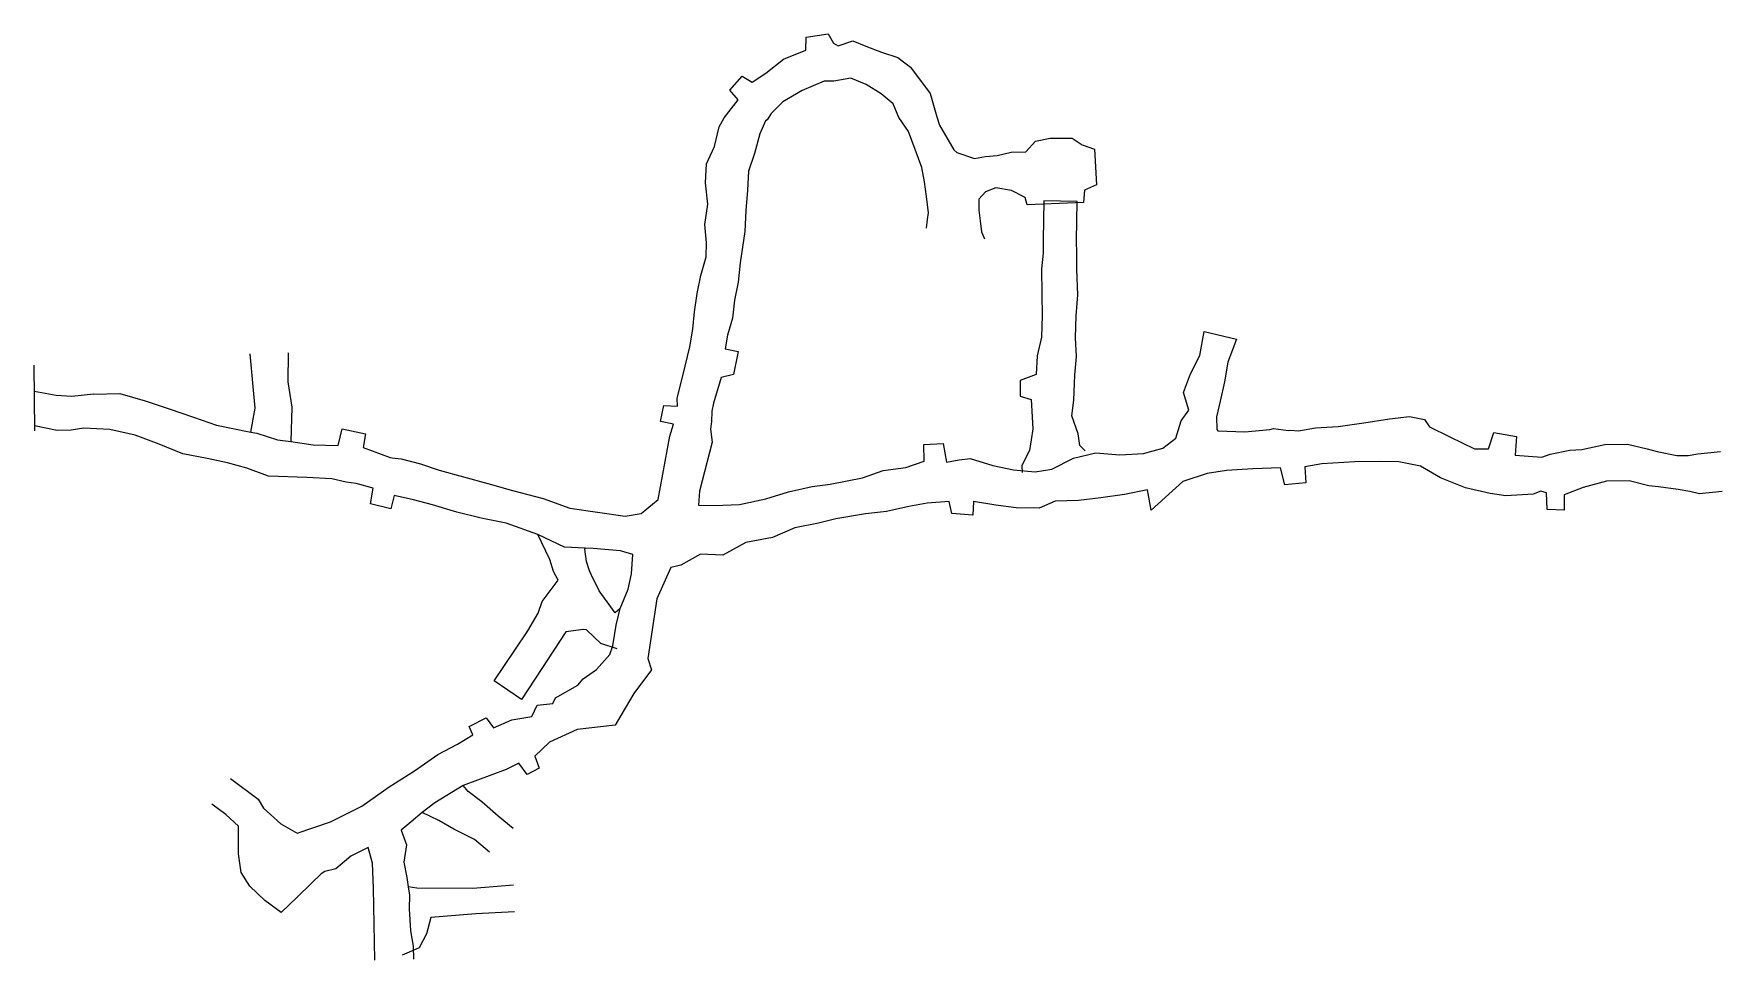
# Model space of a CAD drawing. Extents: x 10449 to 11319, y 9663 to 10021.
# Drawn here: x 11065.1 to 11318.6, y 9663 to 9802.2 of the extents above; entities that cross this region are included whole.
import ezdxf

# ---------------------------------------------------------------- set-up
doc = ezdxf.new("R2010")
doc.units = 0
doc.header["$MEASUREMENT"] = 0
doc.layers.add('F-400--7723-EW-SCR', color=2, linetype='Continuous')

msp = doc.modelspace()

# ---------------------------------------------------------------- linework, layer by layer
at = {"color": 1, "linetype": 'Continuous', "lineweight": 0, "elevation": -360.45, "flags": 128}
msp.add_lwpolyline([(11065.05, 9752.44), (11065.16, 9742.55)], dxfattribs=at)
at = {"layer": 'F-400--7723-EW-SCR', "color": 2, "linetype": 'Continuous', "lineweight": 0, "flags": 128}
for points, elevation in [([(11097.66, 9742.39), (11098.53, 9742.23), (11101.68, 9741.24), (11103.67, 9740.96), (11107.02, 9740.49), (11110.78, 9740.38), (11111.39, 9742.85), (11114.86, 9742.13), (11114.53, 9740.07), (11118.6, 9738.58), (11118.9, 9738.52), (11120.25, 9738.36), (11123.11, 9737.61), (11125.94, 9736.66), (11129.6, 9735.65), (11133.26, 9734.64), (11136.93, 9733.63), (11141.54, 9732.42), (11145.57, 9730.95), (11153.89, 9729.77), (11156.25, 9730.14), (11158.82, 9732.28), (11160.57, 9741.78), (11161.13, 9743.59), (11159.19, 9743.95), (11159.67, 9746.36), (11161.71, 9746.28), (11161.68, 9747.49), (11162.52, 9750.83), (11163.58, 9755.17), (11164.04, 9757.83), (11164.29, 9760.47), (11164.66, 9763.19), (11165.23, 9765.9), (11166.02, 9768.71), (11166.08, 9770.82), (11165.85, 9773.58), (11166.28, 9776.65), (11165.92, 9779.84), (11166.1, 9782.67), (11167.27, 9785.29), (11167.98, 9788.26), (11168.73, 9789.59), (11170.82, 9792.29), (11169.57, 9793.74), (11171.43, 9795.87), (11172.96, 9794.96), (11175.01, 9796.29), (11177.63, 9798.43), (11181.01, 9799.75), (11181.06, 9801.71), (11184.36, 9802.23), (11185.14, 9800.81), (11185.88, 9800.43), (11188.07, 9801.17), (11190.01, 9800.37), (11192.35, 9799.49), (11194.84, 9798.66), (11196.72, 9797.23), (11199.65, 9793.25), (11200.65, 9789.75), (11201.09, 9788.52), (11203.22, 9784.78), (11203.69, 9784.4), (11206.34, 9783.47), (11207.99, 9783.8), (11209.71, 9783.94), (11211.85, 9784.46), (11214.02, 9784.5), (11215.47, 9786.09), (11217.71, 9786.56), (11220.99, 9786.56), (11222.51, 9785.55), (11224.37, 9784.87), (11224.64, 9779.54), (11222.86, 9778.75), (11222.68, 9776.87), (11214.22, 9776.53), (11213.92, 9777.64), (11211.89, 9778.66), (11209.51, 9779.1), (11207.98, 9778.49), (11206.98, 9777.39), (11206.98, 9775.71), (11207.18, 9774.12), (11207.38, 9772.47), (11207.83, 9771.43)], -360.48), ([(11199.11, 9773.03), (11199.27, 9774.31), (11199.42, 9775.35), (11199.14, 9777.79), (11198.84, 9779.96), (11198.44, 9782.12), (11196.44, 9787.53), (11194.96, 9789.66), (11194.14, 9791.7), (11192.29, 9793.23), (11190.06, 9794.6), (11187.76, 9795.57), (11185.22, 9795.1), (11183.77, 9795.11), (11180.44, 9793.71), (11177.56, 9792), (11175.77, 9790.23), (11175.2, 9789.31), (11174.94, 9789.16), (11174.09, 9787.2), (11173.28, 9784.25), (11172.41, 9781.58), (11172.22, 9778.75), (11172, 9775.66), (11171.86, 9772.54), (11171.15, 9767.82), (11170.85, 9764.93), (11170.28, 9762.21), (11170.01, 9759.48), (11169.26, 9756.93), (11168.91, 9754.87), (11170.82, 9754.47), (11170.15, 9751.03), (11168.28, 9750.6), (11167.13, 9746.71), (11166.86, 9745.55), (11166.83, 9743.9), (11166.79, 9743.6), (11166.67, 9742.8), (11166.91, 9740.88), (11165.05, 9733.49), (11164.86, 9731.42), (11167.3, 9731.37), (11171.05, 9731.49), (11175, 9732.35), (11178.42, 9733.43), (11181.96, 9734.22), (11184.65, 9734.57), (11189.53, 9735.49), (11192.62, 9736.63), (11196.02, 9737.08), (11198.76, 9737.99), (11198.74, 9740.53), (11201.62, 9740.65), (11202.11, 9737.84), (11204.04, 9738.19), (11205.67, 9738.41), (11209.09, 9737.37), (11212.18, 9736.7), (11215.42, 9736.41), (11217.92, 9736.79), (11221.21, 9738.47), (11224.55, 9739.25), (11228.16, 9738.95), (11231.71, 9739.15), (11234.63, 9739.98), (11236.56, 9741.46), (11237.39, 9744.08), (11238.5, 9745.69), (11237.7, 9748.35), (11238.79, 9751.16), (11240.17, 9753.89), (11240.84, 9757.52), (11245.7, 9756.35), (11244.35, 9752.88), (11243.85, 9749.94), (11243.24, 9747.01), (11242.68, 9744.68), (11242.74, 9742.79), (11242.88, 9742.58), (11246.91, 9742.44), (11250.69, 9742.76), (11251.24, 9742.91), (11253.5, 9742.6), (11253.75, 9742.65), (11254.97, 9742.56), (11257.52, 9743.01), (11260.96, 9743.21), (11264.8, 9743.76), (11268.65, 9744.4), (11271.65, 9744.72), (11273.9, 9744.3), (11274.68, 9743.19), (11277.73, 9741.65), (11281.42, 9739.87), (11283.5, 9739.89), (11284.32, 9742.34), (11287.75, 9741.71), (11287.55, 9738.94), (11291.51, 9738.63), (11292.79, 9739.05), (11295.74, 9739.69), (11297.54, 9739.78), (11301, 9740.52), (11304.41, 9740.57), (11307.36, 9739.89), (11308.85, 9739.45), (11311.8, 9738.88), (11313.53, 9738.85), (11314.97, 9739.11), (11318.37, 9739.46)], -352.32), ([(11222.97, 9739.55), (11222.16, 9740.36), (11221.89, 9742.1), (11220.95, 9744.82), (11221.23, 9747.19), (11221.37, 9749.68), (11221.39, 9750.97), (11221.64, 9753.76), (11221.48, 9756.57), (11221.59, 9759.84), (11221.83, 9763.02), (11221.68, 9766.83), (11221.72, 9769.19), (11221.65, 9771.19), (11221.73, 9777.04), (11216.73, 9777.11), (11216.65, 9771.26), (11216.62, 9769.27), (11216.39, 9766.9), (11216.43, 9763.1), (11216.49, 9759.91), (11216.38, 9756.65), (11215.74, 9753.86), (11215.59, 9751.06), (11213.18, 9750.14), (11213.2, 9747.79), (11214.83, 9747.29), (11214.98, 9744.67), (11215.09, 9742.81), (11214.6, 9739.61), (11213.46, 9737.38), (11213.51, 9736.31)], -361.1), ([(11074.01, 9748.06), (11077.99, 9748.17), (11081.77, 9747.1), (11085.39, 9745.86), (11089.02, 9744.62), (11092.5, 9743.43), (11097.66, 9742.39), (11098.32, 9745.98), (11097.57, 9754.14)], -360.48), ([(11103.27, 9754.31), (11103.2, 9749.93), (11103.82, 9746.14), (11103.67, 9740.96)], -359.76), ([(11074.01, 9748.06), (11070.79, 9747.71), (11068.41, 9747.89), (11065.09, 9748.49)], -360.48), ([(11072.56, 9742.96), (11070.65, 9742.65), (11068.57, 9742.61), (11065.15, 9743.32)], -360.48), ([(11094.6, 9690.35), (11098.75, 9687.22), (11099.57, 9685.89), (11102.17, 9683.5), (11104.61, 9682.1), (11109.62, 9683.83), (11114.32, 9686.17), (11118.43, 9689.07), (11122.25, 9691.49), (11125.72, 9693.93), (11128.71, 9695.47), (11130.98, 9696.9), (11130.44, 9698.17), (11132.97, 9699.47), (11134.11, 9697.94), (11136.84, 9699.14), (11139.84, 9699.66), (11140.67, 9701.33), (11142.99, 9701.58), (11143.39, 9702.47), (11146.77, 9704.34), (11147.55, 9705.31), (11149.56, 9706.71), (11151.55, 9708.96), (11152.03, 9710.27), (11152.53, 9713.38), (11153.13, 9715.9), (11154.34, 9718.77), (11154.81, 9721.11), (11155.04, 9723.97), (11153.15, 9724.52), (11149.04, 9724.9), (11147.85, 9724.96), (11144.75, 9725.1), (11140.77, 9726.98), (11135.98, 9728.72), (11132.26, 9729.43), (11128.58, 9730.35), (11124.94, 9731.45), (11122.07, 9732.21), (11119.19, 9732.86), (11118.67, 9730.87), (11115.64, 9731.6), (11116.01, 9733.98), (11113.49, 9734.67), (11111.95, 9734.86), (11109.82, 9735.37), (11106.07, 9735.58), (11100.3, 9735.78), (11097.03, 9736.94), (11094.17, 9737.75), (11091.08, 9738.42), (11087.46, 9739.14), (11083.89, 9740.57), (11080.3, 9741.9), (11076.46, 9742.78), (11072.56, 9742.96)], -361.63), ([(11318.62, 9733.46), (11315.23, 9733.12), (11313.76, 9733.46), (11312.01, 9733.78), (11309.07, 9734.16), (11307.6, 9734.3), (11304.64, 9735.07), (11301.23, 9735.03), (11297.76, 9734.08), (11294.87, 9732.96), (11294.87, 9730.65), (11292.33, 9730.75), (11292.24, 9733.25), (11291.39, 9733.49), (11290.21, 9733.08), (11286.11, 9732.81), (11283.75, 9733.16), (11280.05, 9734.03), (11276.29, 9735.52), (11273.29, 9737.25), (11270.05, 9737.91), (11267.15, 9737.98), (11263.43, 9737.92), (11258.48, 9737.6), (11255.93, 9737.14), (11256.08, 9734.75), (11252.93, 9734.45), (11252.29, 9737.01), (11248.13, 9736.87), (11244.19, 9736.62), (11241.27, 9736.18), (11237.6, 9734.98), (11232.87, 9730.64), (11232.33, 9733.69), (11228.84, 9732.99), (11225.31, 9732.49), (11221.93, 9732.11), (11218.46, 9732.02), (11216.03, 9730.94), (11212.61, 9731.01), (11209.54, 9731.38), (11206.16, 9731.93), (11206.07, 9729.92), (11202.95, 9730.15), (11202.55, 9731.96), (11199.23, 9731.71), (11196.46, 9731.2), (11193.09, 9730.45), (11189.94, 9730.11), (11185.52, 9729.34), (11182.88, 9728.7), (11179.33, 9728), (11175.97, 9726.53), (11172.01, 9725.77), (11168.55, 9723.87), (11165.2, 9724.02), (11162.21, 9722.41), (11160.72, 9722.05), (11158.6, 9717.33), (11157.29, 9708.35), (11157.84, 9706.66), (11155.19, 9703.09), (11153.2, 9699.78), (11152.36, 9698.35), (11146.67, 9697.69), (11142.5, 9695.79), (11140.29, 9693.69), (11140.97, 9691.9), (11139.17, 9690.92), (11137.92, 9692.64), (11136, 9691.68), (11129.56, 9689.29), (11125.3, 9686.67), (11123.36, 9685.21), (11121.75, 9683.83), (11120.23, 9682.59), (11121.04, 9680.37), (11120.62, 9677.77), (11121.09, 9675.48), (11121.29, 9674.05), (11121.47, 9672.81), (11121.44, 9670.73), (11121.64, 9667.44), (11122.01, 9665.14), (11122.07, 9663.21)], -366.76), ([(11152.65, 9709.8), (11150.21, 9710.6), (11148.06, 9712.68), (11147.62, 9712.74), (11144.95, 9712.36), (11141.35, 9706.87), (11138.31, 9702.2), (11134.17, 9705), (11137.29, 9709.62), (11139.27, 9712.54), (11140.81, 9715.17), (11141.4, 9716.94), (11143.8, 9720.13), (11143.09, 9721.46), (11142.56, 9723.24), (11140.77, 9726.98)], -359.98), ([(11153.13, 9715.9), (11152.37, 9715.21), (11149.95, 9718.55), (11148.75, 9720.99), (11148.49, 9721.53), (11148.07, 9722.94), (11147.83, 9724.81), (11147.85, 9724.96)], -361), ([(11137.05, 9682.81), (11134.78, 9684.67), (11132.36, 9686.84), (11130.29, 9688.36), (11129.56, 9689.29)], -359.81), ([(11116.27, 9663.03), (11116.09, 9673.84), (11115.92, 9677.63), (11115.26, 9679.98), (11112.69, 9678.68), (11110.42, 9676.74), (11108.78, 9676.37), (11108.2, 9676.03), (11106.72, 9674.57), (11104.6, 9672.5), (11102.22, 9670.18), (11099.75, 9672.03), (11097.51, 9674.15), (11096.21, 9676.21), (11095.82, 9679.02), (11095.81, 9683.18), (11093.92, 9684.92), (11091.79, 9686.46)], -363.74), ([(11133.49, 9679.29), (11131.23, 9681.16), (11128.16, 9682.7), (11125.88, 9684), (11123.36, 9685.21)], -359.81), ([(11137.11, 9674.31), (11130.99, 9673.83), (11122.58, 9673.87), (11121.29, 9674.05)], -357.74), ([(11137.23, 9670.29), (11131.45, 9670.01), (11124.7, 9669.46), (11124.02, 9667), (11122.92, 9664.87), (11120.37, 9663.8)], -357.69)]:
    msp.add_lwpolyline(points, dxfattribs=dict(at, elevation=elevation))

doc.saveas('drawing.dxf')
